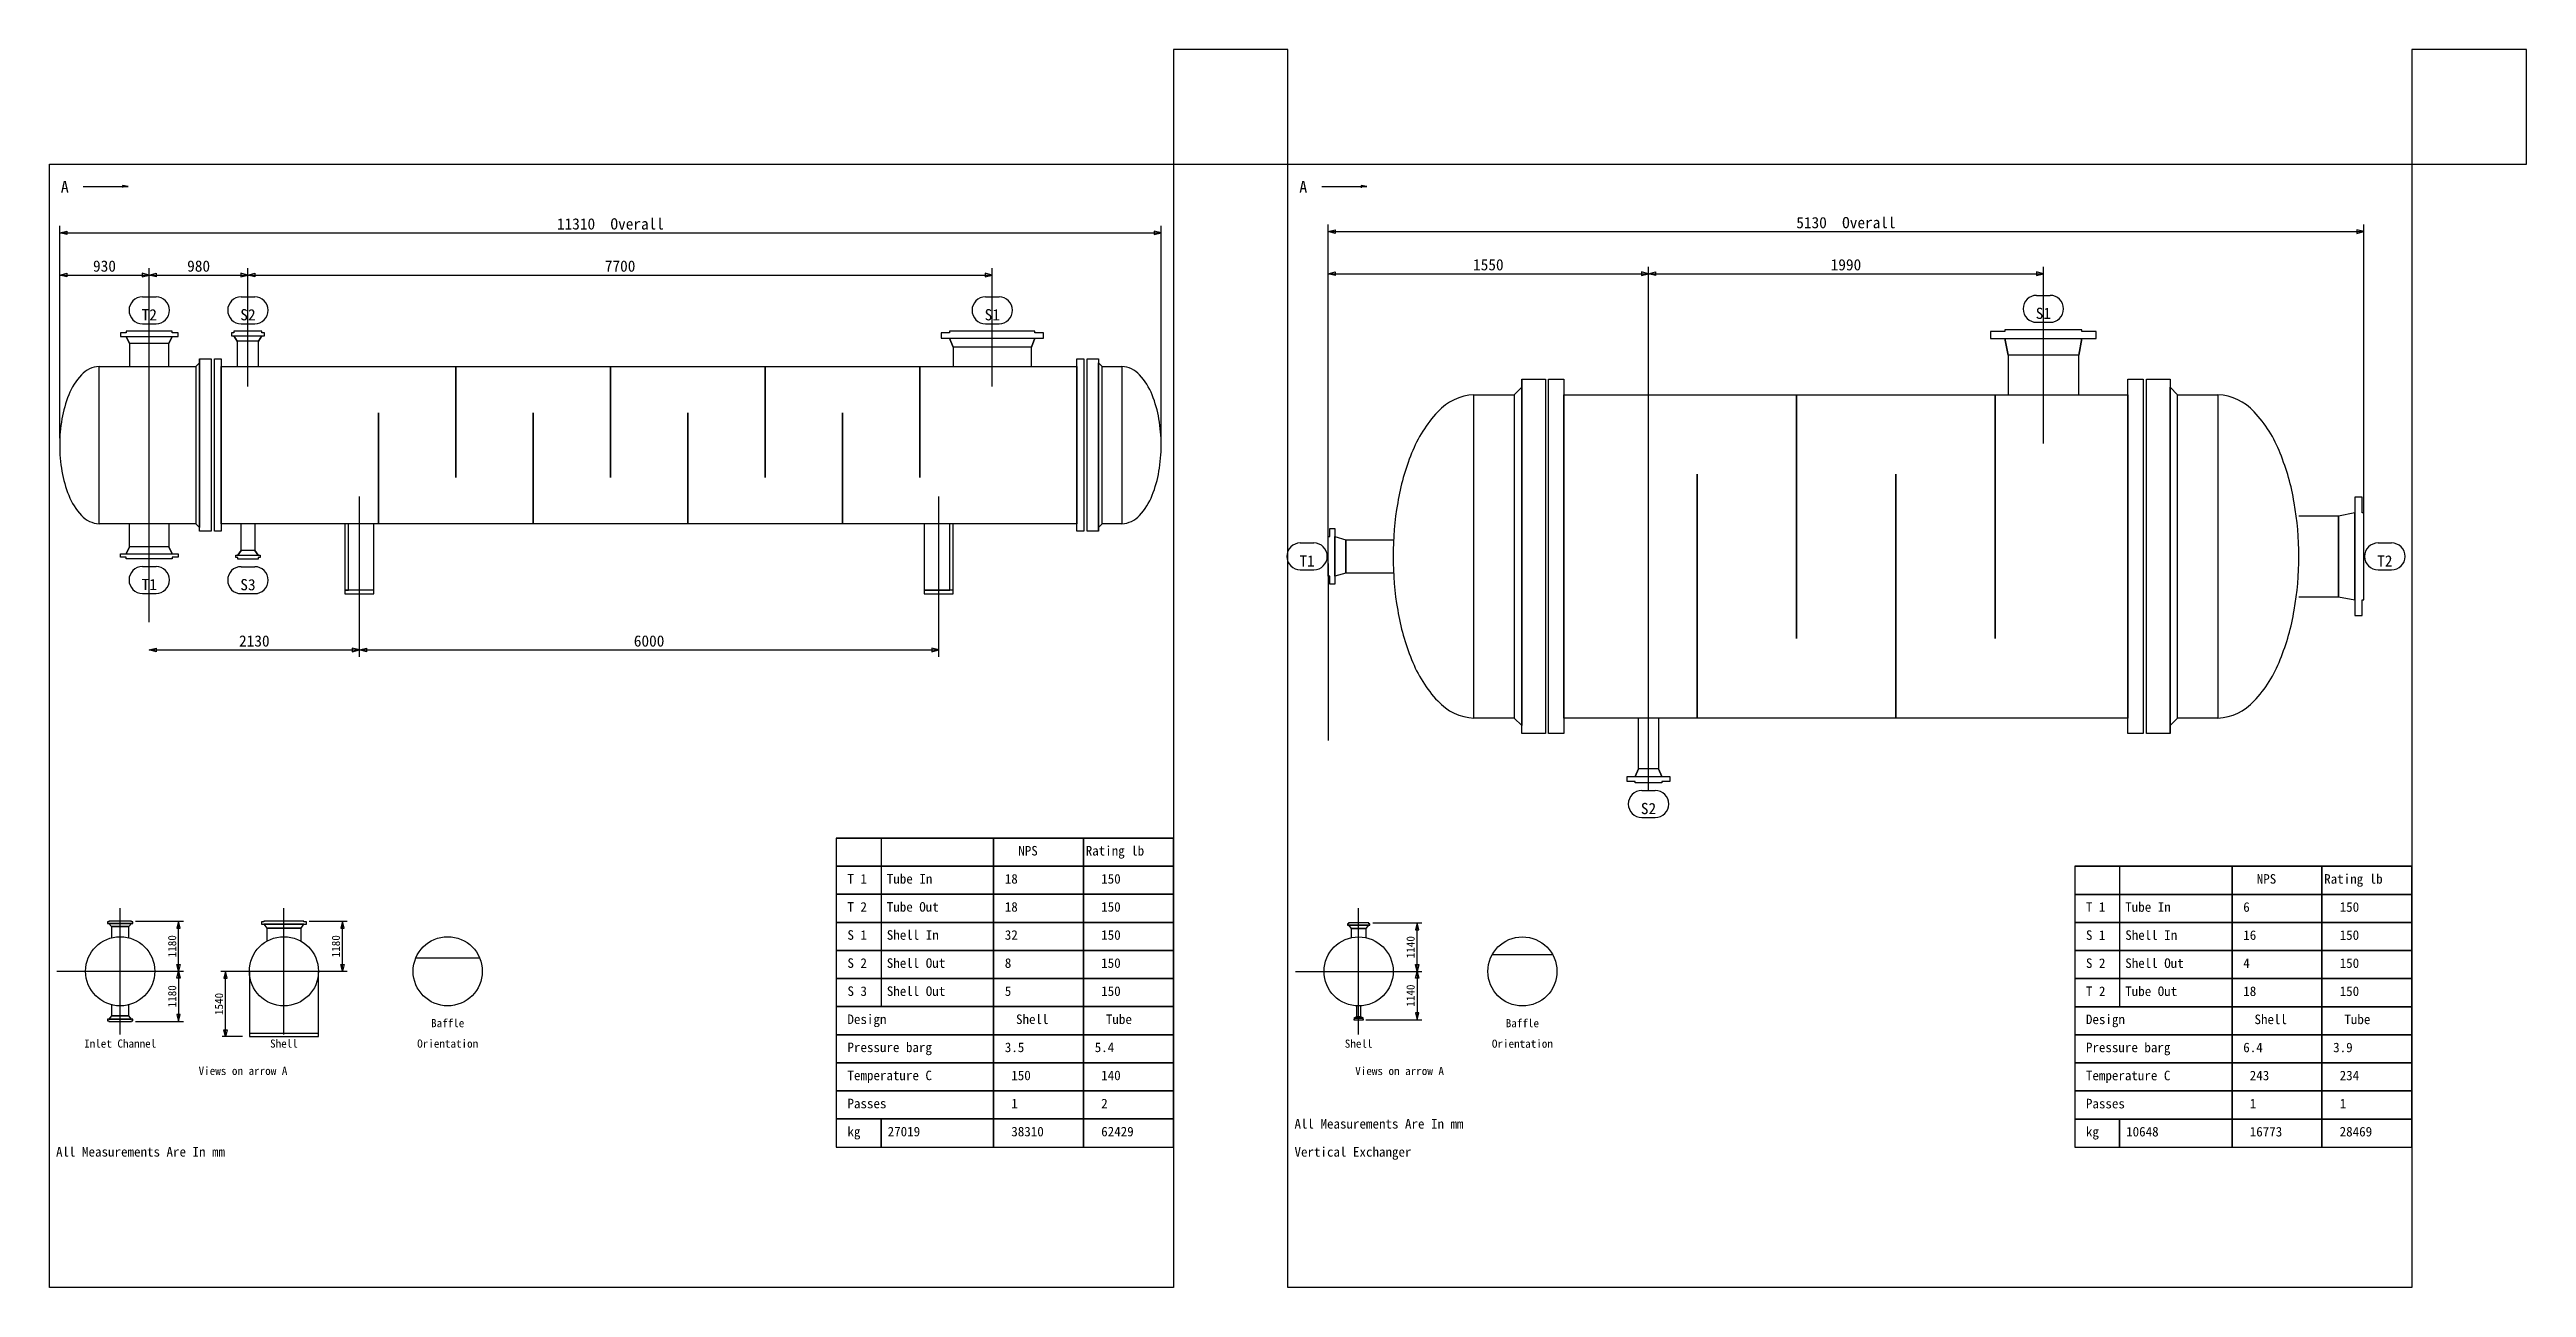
# Model space of a CAD drawing. Header units: millimetres. Extents: x -3006 to 2296, y -71 to 9552.
# Drawn here: x -1926 to 235, y 7492 to 8572 of the extents above; entities that cross this region are included whole.
import ezdxf
from ezdxf.enums import TextEntityAlignment as Align

# ---------------------------------------------------------------- set-up
doc = ezdxf.new("R2010")
doc.units = ezdxf.units.MM
for name, color, linetype in [('1', 7, 'Continuous'), ('11', 7, 'Continuous'), ('12', 7, 'Continuous'), ('2', 7, 'Continuous'), ('7', 7, 'Continuous'), ('8', 7, 'Continuous')]:
    doc.layers.add(name, color=color, linetype=linetype)

msp = doc.modelspace()

# ---------------------------------------------------------------- texts
at = {"layer": '1'}
for p in [(-1915.807, 8457.257), (-835.415, 8457.175)]:
    msp.add_text('A', height=10.294, dxfattribs=at).set_placement(p, align=Align.TOP_LEFT)
for s, height, p in [('11310  Overall', 9.80392, (-1436.3, 8411.907)), ('5130  Overall', 9.80392, (-358.488, 8413.019)), ('930', 9.8039, (-1877.683, 8375.103)), ('980', 9.8039, (-1795.569, 8375.103)), ('7700', 9.8039, (-1427.869, 8375.103)), ('1550', 9.8039, (-670.47, 8376.268)), ('1990', 9.8039, (-358.488, 8376.268)), ('T2', 9.8039, (-1838.607, 8332.617)), ('S2', 9.8039, (-1752.531, 8332.617)), ('S1', 9.8039, (-1103.208, 8332.617)), ('S1', 9.8039, (-186.252, 8333.866)), ('T1', 9.8039, (-828.599, 8117.776)), ('T2', 9.8039, (111.623, 8117.776)), ('T1', 9.8039, (-1838.607, 8097.228)), ('S3', 9.8039, (-1752.531, 8097.059)), ('2130', 9.8039, (-1746.967, 8047.921)), ('6000', 9.8039, (-1402.578, 8047.921)), ('S2', 9.8039, (-530.724, 7901.686))]:
    msp.add_text(s, height=height, dxfattribs=at).set_placement(p, align=Align.BOTTOM_CENTER)
for s, p in [('1180', (-1812.996, 7789.32)), ('1180', (-1670.138, 7789.32)), ('1140', (-732.604, 7788.535)), ('1180', (-1812.996, 7745.641)), ('1540', (-1772.119, 7738.972)), ('1140', (-732.604, 7746.263))]:
    msp.add_text(s, height=7.1132, rotation=90, dxfattribs=at).set_placement(p, align=Align.BOTTOM_CENTER)
for s, height, p in [('Baffle', 7.1132, (-1578.272, 7725.814)), ('Baffle', 7.1132, (-640.737, 7725.732)), ('Inlet Channel', 7.11322, (-1863.986, 7707.957)), ('Shell', 7.1132, (-1721.129, 7707.957)), ('Orientation', 7.11322, (-1578.272, 7707.957)), ('Shell', 7.1132, (-783.594, 7707.875)), ('Orientation', 7.11322, (-640.737, 7707.875)), ('Views on arrow A', 7.11322, (-1756.843, 7684.147)), ('Views on arrow A', 7.11322, (-747.88, 7684.066))]:
    msp.add_text(s, height=height, dxfattribs=at).set_placement(p, align=Align.TOP_CENTER)
at = {"layer": '12'}
for s, height, p in [('NPS', 8.3333, (-1080.513, 7876.864)), ('Rating lb', 8.3333, (-1021.689, 7876.864)), ('T 1', 8.3333, (-1229.532, 7852.355)), ('Tube In', 8.3333, (-1195.219, 7852.355)), ('18', 8.3333, (-1092.277, 7852.355)), (' 150', 8.3333, (-1013.846, 7852.355)), ('NPS', 8.3333, (-0.121, 7852.273)), ('Rating lb', 8.3333, (58.703, 7852.273)), ('T 2', 8.3333, (-1229.532, 7827.845)), ('Tube Out', 8.3333, (-1195.219, 7827.845)), ('18', 8.3333, (-1092.277, 7827.845)), (' 150', 8.3333, (-1013.846, 7827.845)), ('T 1', 8.3333, (-149.14, 7827.763)), ('Tube In', 8.3333, (-114.826, 7827.763)), ('6', 8.333, (-11.885, 7827.763)), (' 150', 8.3333, (66.546, 7827.763)), ('S 1', 8.3333, (-1229.532, 7803.335)), ('Shell In', 8.3333, (-1195.219, 7803.335)), ('32', 8.3333, (-1092.277, 7803.335)), (' 150', 8.3333, (-1013.846, 7803.335)), ('S 1', 8.3333, (-149.14, 7803.253)), ('Shell In', 8.3333, (-114.826, 7803.253)), ('16', 8.3333, (-11.885, 7803.253)), (' 150', 8.3333, (66.546, 7803.253)), ('S 2', 8.3333, (-1229.532, 7778.825)), ('Shell Out', 8.3333, (-1195.219, 7778.825)), ('S 2', 8.3333, (-149.14, 7778.744)), ('Shell Out', 8.3333, (-114.826, 7778.744)), ('8', 8.333, (-1092.277, 7778.825)), (' 150', 8.3333, (-1013.846, 7778.825)), ('4', 8.333, (-11.885, 7778.744)), (' 150', 8.3333, (66.546, 7778.744)), ('S 3', 8.3333, (-1229.532, 7754.315)), ('Shell Out', 8.3333, (-1195.219, 7754.315)), ('5', 8.333, (-1092.277, 7754.315)), (' 150', 8.3333, (-1013.846, 7754.315)), ('T 2', 8.3333, (-149.14, 7754.234)), ('Tube Out', 8.3333, (-114.826, 7754.234)), ('18', 8.3333, (-11.885, 7754.234)), (' 150', 8.3333, (66.546, 7754.234)), ('Design', 8.3333, (-1229.532, 7729.806)), ('Shell', 8.3333, (-1082.473, 7729.806)), ('Tube', 8.3333, (-1004.042, 7729.806)), ('Design', 8.3333, (-149.14, 7729.724)), ('Shell', 8.3333, (-2.081, 7729.724)), ('Tube', 8.3333, (76.35, 7729.724)), ('Pressure barg', 8.33333, (-1229.532, 7705.296)), ('3.5', 8.3333, (-1092.277, 7705.296)), ('5.4', 8.3333, (-1013.846, 7705.296)), ('Pressure barg', 8.33333, (-149.14, 7705.214)), ('6.4', 8.3333, (-11.885, 7705.214)), ('3.9', 8.3333, (66.546, 7705.214)), ('Temperature C', 8.33333, (-1229.532, 7680.786)), (' 150', 8.3333, (-1092.277, 7680.786)), (' 140', 8.3333, (-1013.846, 7680.786)), ('Temperature C', 8.33333, (-149.14, 7680.704)), (' 243', 8.3333, (-11.885, 7680.704)), (' 234', 8.3333, (66.546, 7680.704)), ('Passes', 8.3333, (-1229.532, 7656.276)), (' 1', 8.3333, (-1092.277, 7656.276)), (' 2', 8.3333, (-1013.846, 7656.276)), ('Passes', 8.3333, (-149.14, 7656.195)), (' 1', 8.3333, (-11.885, 7656.195)), (' 1', 8.3333, (66.546, 7656.195)), ('kg', 8.3333, (-1229.532, 7631.766)), (' 27019', 8.3333, (-1200.121, 7631.766)), (' 38310', 8.3333, (-1092.277, 7631.766)), (' 62429', 8.3333, (-1013.846, 7631.766)), (' All Measurements Are In mm', 8.33333, (-845.219, 7638.548)), ('kg', 8.3333, (-149.14, 7631.685)), (' 10648', 8.3333, (-119.728, 7631.685)), (' 16773', 8.3333, (-11.885, 7631.685)), (' 28469', 8.3333, (66.546, 7631.685)), (' All Measurements Are In mm', 8.33333, (-1925.611, 7614.119)), (' Vertical Exchanger', 8.33333, (-845.219, 7614.038))]:
    msp.add_text(s, height=height, dxfattribs=at).set_placement(p, align=Align.TOP_LEFT)

# ---------------------------------------------------------------- linework, layer by layer
at = {"color": 1}
for points in [[(-945.219, 8471.933), (-845.219, 8471.933), (-845.219, 8571.933), (-945.219, 8571.933)], [(135.173, 8471.933), (235.173, 8471.933), (235.173, 8571.933), (135.173, 8571.933)]]:
    msp.add_lwpolyline(points, close=True, dxfattribs=at)
at = {"layer": '1'}
for p, q in [((-1896.199, 8452.355), (-1856.983, 8452.355)), ((-815.807, 8452.273), (-776.591, 8452.273)), ((-1916.759, 8232.815), (-1916.759, 8418.035)), ((-955.841, 8232.815), (-955.841, 8418.035)), ((-810.217, 8135.668), (-810.217, 8419.147)), ((93.241, 8135.668), (93.241, 8419.147)), ((-1838.607, 8072.144), (-1838.607, 8381.231)), ((-1838.607, 8308.016), (-1838.607, 8381.231)), ((-1752.531, 8277.778), (-1752.531, 8381.231)), ((-1103.208, 8277.778), (-1103.208, 8381.231)), ((-810.217, 8290.23), (-810.217, 8382.395)), ((-530.724, 7925.706), (-530.724, 8382.395)), ((-186.252, 8228.082), (-186.252, 8382.395)), ((-1844.489, 8356.147), (-1832.725, 8356.147)), ((-1758.413, 8356.147), (-1746.649, 8356.147)), ((-1109.09, 8356.147), (-1097.325, 8356.147)), ((-192.135, 8357.395), (-180.37, 8357.395)), ((-1844.489, 8332.617), (-1832.725, 8332.617)), ((-1758.413, 8332.617), (-1746.649, 8332.617)), ((-1109.09, 8332.617), (-1097.325, 8332.617)), ((-192.135, 8333.866), (-180.37, 8333.866)), ((-1655.326, 8041.794), (-1655.326, 8181.724)), ((-1149.829, 8041.794), (-1149.829, 8181.724)), ((-834.482, 8141.305), (-822.717, 8141.305)), ((105.741, 8141.305), (117.506, 8141.305)), ((-1844.489, 8120.757), (-1832.725, 8120.757)), ((-1758.413, 8120.589), (-1746.649, 8120.589)), ((-834.482, 8117.776), (-822.717, 8117.776)), ((-810.217, 8123.413), (-810.217, 7968.852)), ((105.741, 8117.776), (117.506, 8117.776)), ((-1844.489, 8097.228), (-1832.725, 8097.228)), ((-1758.413, 8097.059), (-1746.649, 8097.059)), ((-536.606, 7925.216), (-524.841, 7925.216)), ((-536.606, 7901.686), (-524.841, 7901.686)), ((-1863.986, 7712.324), (-1863.986, 7822.638)), ((-1721.129, 7712.324), (-1721.129, 7822.638)), ((-783.594, 7712.242), (-783.594, 7822.556)), ((-1850.546, 7811.16), (-1808.829, 7811.16)), ((-1699.113, 7811.16), (-1665.972, 7811.16)), ((-771.34, 7809.671), (-728.437, 7809.671)), ((-1919.143, 7767.481), (-1808.829, 7767.481)), ((-1776.286, 7767.481), (-1665.972, 7767.481)), ((-838.751, 7767.399), (-728.437, 7767.399)), ((-1850.546, 7723.801), (-1808.829, 7723.801)), ((-777.212, 7725.127), (-728.437, 7725.127)), ((-1757.238, 7710.464), (-1775.096, 7710.464))]:
    msp.add_line(p, q, dxfattribs=at)
for points in [[(-1856.983, 8452.355), (-1861.885, 8453.335), (-1861.885, 8451.374)], [(-776.591, 8452.273), (-781.493, 8453.253), (-781.493, 8451.293)], [(-1916.759, 8411.907), (-1910.604, 8413.425), (-1910.604, 8410.39), (-1916.759, 8411.907), (-955.841, 8411.907), (-961.995, 8413.425), (-961.995, 8410.39), (-955.841, 8411.907)], [(-810.217, 8413.019), (-804.152, 8414.579), (-804.152, 8411.46), (-810.217, 8413.019), (93.241, 8413.019), (87.176, 8414.579), (87.176, 8411.46), (93.241, 8413.019)], [(-1916.759, 8375.066), (-1910.604, 8376.667), (-1910.604, 8373.548), (-1916.759, 8375.066), (-1838.607, 8375.066), (-1844.761, 8376.667), (-1844.761, 8373.548), (-1838.607, 8375.066)], [(-1838.607, 8375.066), (-1832.453, 8376.667), (-1832.453, 8373.548), (-1838.607, 8375.066), (-1752.531, 8375.066), (-1758.685, 8376.667), (-1758.685, 8373.548), (-1752.531, 8375.066)], [(-1752.531, 8375.066), (-1746.377, 8376.667), (-1746.377, 8373.548), (-1752.531, 8375.066), (-1103.208, 8375.066), (-1109.362, 8376.667), (-1109.362, 8373.548), (-1103.208, 8375.066)], [(-810.217, 8376.285), (-804.152, 8377.844), (-804.152, 8374.725), (-810.217, 8376.285), (-530.724, 8376.285), (-536.788, 8377.844), (-536.788, 8374.725), (-530.724, 8376.285)], [(-530.724, 8376.285), (-524.659, 8377.844), (-524.659, 8374.725), (-530.724, 8376.285), (-186.252, 8376.285), (-192.317, 8377.844), (-192.317, 8374.725), (-186.252, 8376.285)], [(-1838.607, 8047.959), (-1832.453, 8049.476), (-1832.453, 8046.357), (-1838.607, 8047.959), (-1655.326, 8047.959), (-1661.481, 8049.476), (-1661.481, 8046.357), (-1655.326, 8047.959)], [(-1655.326, 8047.959), (-1649.172, 8049.476), (-1649.172, 8046.357), (-1655.326, 8047.959), (-1149.829, 8047.959), (-1155.983, 8049.476), (-1155.983, 8046.357), (-1149.829, 8047.959)], [(-1813.008, 7767.481), (-1814.49, 7773.408), (-1811.526, 7773.408), (-1813.008, 7767.481), (-1813.008, 7811.197), (-1814.49, 7805.196), (-1811.526, 7805.196), (-1813.008, 7811.197)], [(-1670.151, 7767.481), (-1671.633, 7773.408), (-1668.669, 7773.408), (-1670.151, 7767.481), (-1670.151, 7811.197), (-1671.633, 7805.196), (-1668.669, 7805.196), (-1670.151, 7811.197)], [(-732.616, 7767.399), (-734.098, 7773.327), (-731.134, 7773.327), (-732.616, 7767.399), (-732.616, 7809.634), (-734.098, 7803.706), (-731.134, 7803.706), (-732.616, 7809.634)], [(-1813.008, 7767.481), (-1811.526, 7761.553), (-1814.49, 7761.553), (-1813.008, 7767.481), (-1813.008, 7723.764), (-1811.526, 7729.766), (-1814.49, 7729.766), (-1813.008, 7723.764)], [(-1772.107, 7710.427), (-1773.589, 7716.428), (-1770.625, 7716.428), (-1772.107, 7710.427), (-1772.107, 7767.481), (-1773.589, 7761.553), (-1770.625, 7761.553), (-1772.107, 7767.481)], [(-732.616, 7767.399), (-731.134, 7761.471), (-734.098, 7761.471), (-732.616, 7767.399), (-732.616, 7725.164), (-731.134, 7731.092), (-734.098, 7731.092), (-732.616, 7725.164)]]:
    msp.add_lwpolyline(points, dxfattribs=at)
for centre, start, end in [((-1844.489, 8344.382), 90, 270), ((-1832.725, 8344.382), 270, 90), ((-1758.413, 8344.382), 90, 270), ((-1746.649, 8344.382), 270, 90), ((-1109.09, 8344.382), 90, 270), ((-1097.325, 8344.382), 270, 90), ((-192.135, 8345.63), 90, 270), ((-180.37, 8345.63), 270, 90), ((-834.482, 8129.541), 90, 270), ((-822.717, 8129.541), 270, 90), ((105.741, 8129.541), 90, 270), ((117.506, 8129.541), 270, 90), ((-1844.489, 8108.993), 90, 270), ((-1832.725, 8108.993), 270, 90), ((-1758.413, 8108.824), 90, 270), ((-1746.649, 8108.824), 270, 90), ((-536.606, 7913.451), 90, 270), ((-524.841, 7913.451), 270, 90)]:
    msp.add_arc(centre, 11.765, start, end, dxfattribs=at)
at = {"layer": '11'}
for points in [[(-1925.611, 8471.933), (-945.219, 8471.933), (-945.219, 7491.541), (-1925.611, 7491.541), (-1925.611, 8471.933)], [(-845.219, 8471.933), (135.173, 8471.933), (135.173, 7491.541), (-845.219, 7491.541), (-845.219, 8471.933)], [(-1239.336, 7883.727), (-945.219, 7883.727), (-1239.336, 7883.727), (-1239.336, 7859.217), (-945.219, 7859.217), (-1239.336, 7859.217), (-1239.336, 7834.708), (-945.219, 7834.708), (-1239.336, 7834.708), (-1239.336, 7810.198), (-945.219, 7810.198), (-1239.336, 7810.198), (-1239.336, 7785.688), (-945.219, 7785.688), (-1239.336, 7785.688), (-1239.336, 7761.178), (-945.219, 7761.178), (-1239.336, 7761.178), (-1239.336, 7736.668), (-945.219, 7736.668), (-1239.336, 7736.668), (-1239.336, 7712.159), (-945.219, 7712.159), (-1239.336, 7712.159), (-1239.336, 7687.649), (-945.219, 7687.649), (-1239.336, 7687.649), (-1239.336, 7663.139), (-945.219, 7663.139), (-1239.336, 7663.139), (-1239.336, 7638.629), (-945.219, 7638.629), (-1239.336, 7638.629), (-1239.336, 7614.119), (-1200.121, 7614.119), (-1200.121, 7638.629), (-1200.121, 7614.119), (-1102.081, 7614.119), (-1102.081, 7883.727), (-1102.081, 7614.119), (-1023.65, 7614.119), (-1023.65, 7883.727), (-1023.65, 7614.119), (-945.219, 7614.119), (-945.219, 7883.727), (-1200.121, 7883.727), (-1200.121, 7736.668)], [(-158.944, 7859.136), (135.174, 7859.136), (-158.944, 7859.136), (-158.944, 7834.626), (135.174, 7834.626), (-158.944, 7834.626), (-158.944, 7810.116), (135.174, 7810.116), (-158.944, 7810.116), (-158.944, 7785.606), (135.174, 7785.606), (-158.944, 7785.606), (-158.944, 7761.097), (135.174, 7761.097), (-158.944, 7761.097), (-158.944, 7736.587), (135.174, 7736.587), (-158.944, 7736.587), (-158.944, 7712.077), (135.174, 7712.077), (-158.944, 7712.077), (-158.944, 7687.567), (135.174, 7687.567), (-158.944, 7687.567), (-158.944, 7663.057), (135.174, 7663.057), (-158.944, 7663.057), (-158.944, 7638.548), (135.174, 7638.548), (-158.944, 7638.548), (-158.944, 7614.038), (-119.728, 7614.038), (-119.728, 7638.548), (-119.728, 7614.038), (-21.689, 7614.038), (-21.689, 7859.136), (-21.689, 7614.038), (56.742, 7614.038), (56.742, 7859.136), (56.742, 7614.038), (135.174, 7614.038), (135.174, 7859.136), (-119.728, 7859.136), (-119.728, 7736.587)]]:
    msp.add_lwpolyline(points, dxfattribs=at)
at = {"layer": '2'}
for p, q in [((-1882.446, 8295.312), (-1882.446, 8295.312)), ((-990.154, 8295.312), (-990.154, 8295.312)), ((-683.033, 8270.587), (-683.033, 8270.587)), ((-33.943, 8270.587), (-33.943, 8270.587)), ((-1882.446, 8158.062), (-1882.446, 8158.062)), ((-990.154, 8158.062), (-990.154, 8158.062)), ((-683.033, 7988.495), (-683.033, 7988.495)), ((-33.943, 7988.495), (-33.943, 7988.495)), ((-1605.436, 7779.336), (-1551.108, 7779.336)), ((-666.404, 7782.218), (-615.069, 7782.218)), ((-1751.286, 7767.481), (-1751.286, 7710.464)), ((-1690.972, 7710.464), (-1690.972, 7767.481)), ((-1751.286, 7713.44), (-1690.972, 7713.44)), ((-1751.286, 7710.464), (-1690.972, 7710.464))]:
    msp.add_line(p, q, dxfattribs=at)
for points in [[(-1821.493, 8295.312), (-1821.493, 8315.377), (-1818.542, 8321.447), (-1813.484, 8321.447), (-1813.484, 8324.566), (-1818.542, 8324.566), (-1818.542, 8326), (-1858.672, 8326), (-1858.672, 8324.566), (-1863.73, 8324.566), (-1863.73, 8321.447), (-1858.672, 8321.447), (-1818.542, 8321.447), (-1821.493, 8315.377), (-1855.721, 8315.377), (-1858.672, 8321.447), (-1855.721, 8315.377), (-1855.721, 8295.312)], [(-1743.257, 8295.312), (-1743.257, 8317.485), (-1740.307, 8322.121), (-1738.115, 8322.121), (-1738.115, 8324.566), (-1740.307, 8324.566), (-1740.307, 8326), (-1764.755, 8326), (-1764.755, 8324.566), (-1766.947, 8324.566), (-1766.947, 8322.121), (-1764.755, 8322.121), (-1740.307, 8322.121), (-1743.257, 8317.485), (-1761.805, 8317.485), (-1764.755, 8322.121), (-1761.805, 8317.485), (-1761.805, 8295.312)], [(-1068.979, 8295.312), (-1068.979, 8312.173), (-1066.029, 8319.929), (-1058.526, 8319.929), (-1058.526, 8324.566), (-1066.029, 8324.566), (-1066.029, 8326), (-1140.387, 8326), (-1140.387, 8324.566), (-1147.89, 8324.566), (-1147.89, 8319.929), (-1140.387, 8319.929), (-1066.029, 8319.929), (-1068.979, 8312.173), (-1137.436, 8312.173), (-1140.387, 8319.929), (-1137.436, 8312.173), (-1137.436, 8295.312)], [(-155.409, 8270.587), (-155.409, 8305.242), (-152.637, 8319.797), (-140.161, 8319.797), (-140.161, 8325.862), (-152.637, 8325.862), (-152.637, 8327.248), (-219.868, 8327.248), (-219.868, 8325.862), (-232.344, 8325.862), (-232.344, 8319.797), (-219.868, 8319.797), (-152.637, 8319.797), (-155.409, 8305.242), (-217.095, 8305.242), (-219.868, 8319.797), (-217.095, 8305.242), (-217.095, 8270.587)], [(-1797.887, 8295.312), (-1794.684, 8298.516), (-1794.684, 8301.888), (-1784.651, 8301.888), (-1784.651, 8151.487), (-1794.684, 8151.487), (-1794.684, 8301.888), (-1794.684, 8154.859), (-1797.887, 8158.062)], [(-1781.701, 8301.888), (-1775.799, 8301.888), (-1775.799, 8151.487), (-1781.701, 8151.487), (-1781.701, 8301.888)], [(-1029.356, 8301.888), (-1023.454, 8301.888), (-1023.454, 8151.487), (-1029.356, 8151.487), (-1029.356, 8301.888)], [(-1007.268, 8158.062), (-1010.471, 8154.859), (-1010.471, 8151.487), (-1020.504, 8151.487), (-1020.504, 8301.888), (-1010.471, 8301.888), (-1010.471, 8151.487), (-1010.471, 8298.516), (-1007.268, 8295.312)], [(-1882.446, 8295.312), (-1797.887, 8295.312), (-1797.887, 8158.062), (-1882.446, 8158.062), (-1882.446, 8295.312)], [(-1775.799, 8295.312), (-1029.356, 8295.312), (-1029.356, 8158.062), (-1775.799, 8158.062), (-1775.799, 8295.312)], [(-1007.268, 8295.312), (-990.154, 8295.312), (-990.154, 8158.062), (-1007.268, 8158.062), (-1007.268, 8295.312)], [(-647.858, 8270.587), (-641.274, 8277.171), (-641.274, 8284.102), (-620.654, 8284.102), (-620.654, 7974.979), (-641.274, 7974.979), (-641.274, 8284.102), (-641.274, 7981.91), (-647.858, 7988.495)], [(-617.881, 8284.102), (-604.539, 8284.102), (-604.539, 7974.979), (-617.881, 7974.979), (-617.881, 8284.102)], [(-112.437, 8284.102), (-99.095, 8284.102), (-99.095, 7974.979), (-112.437, 7974.979), (-112.437, 8284.102)], [(-69.118, 7988.495), (-75.703, 7981.91), (-75.703, 7974.979), (-96.322, 7974.979), (-96.322, 8284.102), (-75.703, 8284.102), (-75.703, 7974.979), (-75.703, 8277.171), (-69.118, 8270.587)], [(-683.033, 8270.587), (-647.858, 8270.587), (-647.858, 7988.495), (-683.033, 7988.495), (-683.033, 8270.587)], [(-604.539, 8270.587), (-112.437, 8270.587), (-112.437, 7988.495), (-604.539, 7988.495), (-604.539, 8270.587)], [(-69.118, 8270.587), (-33.943, 8270.587), (-33.943, 7988.495), (-69.118, 7988.495), (-69.118, 8270.587)], [(36.58, 8094.366), (71.235, 8094.366), (85.443, 8091.593), (85.443, 8077.905), (91.855, 8077.905), (91.855, 8091.593), (93.241, 8091.593), (93.241, 8167.488), (91.855, 8167.488), (91.855, 8181.177), (85.443, 8181.177), (85.443, 8167.488), (85.443, 8091.593), (85.443, 8167.488), (71.235, 8164.716), (71.235, 8094.366), (71.235, 8164.716), (36.58, 8164.716)], [(-1821.493, 8158.062), (-1821.493, 8137.998), (-1818.542, 8131.928), (-1813.484, 8131.928), (-1813.484, 8128.808), (-1818.542, 8128.808), (-1818.542, 8127.375), (-1858.672, 8127.375), (-1858.672, 8128.808), (-1863.73, 8128.808), (-1863.73, 8131.928), (-1858.672, 8131.928), (-1818.542, 8131.928), (-1821.493, 8137.998), (-1855.721, 8137.998), (-1858.672, 8131.928), (-1855.721, 8137.998), (-1855.721, 8158.062)], [(-1746.63, 8158.062), (-1746.63, 8134.794), (-1743.679, 8130.747), (-1741.824, 8130.747), (-1741.824, 8128.724), (-1743.679, 8128.724), (-1743.679, 8127.206), (-1761.383, 8127.206), (-1761.383, 8128.724), (-1763.238, 8128.724), (-1763.238, 8130.747), (-1761.383, 8130.747), (-1743.679, 8130.747), (-1746.63, 8134.794), (-1758.432, 8134.794), (-1761.383, 8130.747), (-1758.432, 8134.794), (-1758.432, 8158.062)], [(-1642.68, 8096.941), (-1642.68, 8158.062), (-1667.972, 8158.062), (-1667.972, 8096.941), (-1642.68, 8096.941), (-1642.68, 8099.976), (-1667.972, 8099.976), (-1664.937, 8099.976), (-1664.937, 8158.062)], [(-1137.183, 8096.941), (-1137.183, 8158.062), (-1162.475, 8158.062), (-1162.475, 8096.941), (-1137.183, 8096.941), (-1137.183, 8099.976), (-1162.475, 8099.976), (-1140.218, 8099.976), (-1140.218, 8158.062)], [(-753.556, 8114.986), (-794.795, 8114.986), (-804.499, 8112.213), (-804.499, 8105.282), (-808.831, 8105.282), (-808.831, 8112.213), (-810.217, 8112.213), (-810.217, 8146.868), (-808.831, 8146.868), (-808.831, 8153.799), (-804.499, 8153.799), (-804.499, 8146.868), (-804.499, 8112.213), (-804.499, 8146.868), (-794.795, 8144.096), (-794.795, 8114.986), (-794.795, 8144.096), (-753.556, 8144.096)], [(-521.887, 7988.495), (-521.887, 7944.136), (-519.114, 7937.378), (-512.01, 7937.378), (-512.01, 7933.22), (-519.114, 7933.22), (-519.114, 7931.834), (-542.333, 7931.834), (-542.333, 7933.22), (-549.438, 7933.22), (-549.438, 7937.378), (-542.333, 7937.378), (-519.114, 7937.378), (-521.887, 7944.136), (-539.561, 7944.136), (-542.333, 7937.378), (-539.561, 7944.136), (-539.561, 7988.495)], [(-1856.428, 7796.674), (-1856.428, 7806.455), (-1854.057, 7809.197), (-1852.946, 7809.197), (-1852.946, 7810.605), (-1854.057, 7810.605), (-1854.057, 7811.197), (-1873.915, 7811.197), (-1873.915, 7810.605), (-1875.026, 7810.605), (-1875.026, 7809.197), (-1873.915, 7809.197), (-1854.057, 7809.197), (-1873.915, 7809.197), (-1871.544, 7806.455), (-1856.428, 7806.455), (-1871.544, 7806.455), (-1871.544, 7796.674)], [(-1706.087, 7793.637), (-1706.087, 7805.047), (-1703.716, 7808.53), (-1701.493, 7808.53), (-1701.493, 7810.605), (-1703.716, 7810.605), (-1703.716, 7811.197), (-1738.541, 7811.197), (-1738.541, 7810.605), (-1740.764, 7810.605), (-1740.764, 7808.53), (-1738.541, 7808.53), (-1703.716, 7808.53), (-1738.541, 7808.53), (-1736.17, 7805.047), (-1706.087, 7805.047), (-1736.17, 7805.047), (-1736.17, 7793.637)], [(-776.999, 7796.815), (-776.999, 7804.966), (-774.628, 7807.781), (-773.739, 7807.781), (-773.739, 7809.041), (-774.628, 7809.041), (-774.628, 7809.634), (-792.56, 7809.634), (-792.56, 7809.041), (-793.449, 7809.041), (-793.449, 7807.781), (-792.56, 7807.781), (-774.628, 7807.781), (-792.56, 7807.781), (-790.189, 7804.966), (-776.999, 7804.966), (-790.189, 7804.966), (-790.189, 7796.815)], [(-1871.544, 7738.287), (-1871.544, 7728.506), (-1873.915, 7725.765), (-1875.026, 7725.765), (-1875.026, 7724.357), (-1873.915, 7724.357), (-1873.915, 7723.764), (-1854.057, 7723.764), (-1854.057, 7724.357), (-1852.946, 7724.357), (-1852.946, 7725.765), (-1854.057, 7725.765), (-1873.915, 7725.765), (-1854.057, 7725.765), (-1856.428, 7728.506), (-1871.544, 7728.506), (-1856.428, 7728.506), (-1856.428, 7738.287)], [(-785.446, 7737.316), (-785.446, 7727.758), (-787.817, 7726.646), (-787.595, 7726.646), (-787.595, 7725.757), (-787.817, 7725.757), (-787.817, 7725.164), (-779.296, 7725.164), (-779.296, 7725.757), (-779.593, 7725.757), (-779.593, 7726.646), (-779.296, 7726.646), (-787.817, 7726.646), (-779.296, 7726.646), (-781.667, 7727.758), (-785.446, 7727.758), (-781.667, 7727.758), (-781.667, 7737.316)]]:
    msp.add_lwpolyline(points, dxfattribs=at)
for points in [[(-1882.446, 8295.312, 0.1989124), (-1897.791, 8288.067, 0.09849141), (-1908.869, 8270.467, 0.05459569), (-1914.805, 8249.511, 0.04366094), (-1916.759, 8226.687, 0.04366094), (-1914.805, 8203.864, 0.05459569), (-1908.869, 8182.908, 0.09849141), (-1897.791, 8165.307, 0.1989124), (-1882.446, 8158.062, 0.1989124)], [(-990.154, 8158.062, 0.1989124), (-974.809, 8165.307, 0.09849141), (-963.73, 8182.908, 0.05459569), (-957.794, 8203.864, 0.04366094), (-955.841, 8226.687, 0.04366094), (-957.794, 8249.511, 0.05459569), (-963.73, 8270.467, 0.09849141), (-974.809, 8288.067, 0.1989124), (-990.154, 8295.312, 0.1989124)], [(-683.033, 8270.587, 0.1989124), (-714.572, 8255.696, 0.09849141), (-737.341, 8219.521, 0.05459569), (-749.541, 8176.45, 0.04366094), (-753.556, 8129.541, 0.04366094), (-749.541, 8082.632, 0.05459569), (-737.341, 8039.56, 0.09849141), (-714.572, 8003.385, 0.1989124), (-683.033, 7988.495, 0.1989124)], [(-33.943, 7988.495, 0.1989124), (-2.404, 8003.385, 0.09849141), (20.365, 8039.56, 0.05459569), (32.565, 8082.632, 0.04366094), (36.58, 8129.541, 0.04366094), (32.565, 8176.45, 0.05459569), (20.365, 8219.521, 0.09849141), (-2.404, 8255.696, 0.1989124), (-33.943, 8270.587, 0.1989124)]]:
    msp.add_lwpolyline(points, format="xyb", dxfattribs=at)
for centre in [(-1863.986, 7767.481), (-1721.129, 7767.481), (-1578.272, 7767.481), (-783.594, 7767.399), (-640.737, 7767.399)]:
    msp.add_circle(centre, 30.157, dxfattribs=at)
at = {"layer": '7'}
for points in [[(-1638.634, 8158.062), (-1638.634, 8158.062), (-1638.634, 8254.845), (-1638.634, 8254.845), (-1638.634, 8158.062)], [(-1503.745, 8158.062), (-1503.745, 8158.062), (-1503.745, 8254.845), (-1503.745, 8254.845), (-1503.745, 8158.062)], [(-1368.855, 8158.062), (-1368.855, 8158.062), (-1368.855, 8254.845), (-1368.855, 8254.845), (-1368.855, 8158.062)], [(-1233.966, 8158.062), (-1233.966, 8158.062), (-1233.966, 8254.845), (-1233.966, 8254.845), (-1233.966, 8158.062)], [(-488.271, 7988.495), (-488.271, 7988.495), (-488.271, 8201.277), (-488.271, 8201.277), (-488.271, 7988.495)], [(-314.996, 7988.495), (-314.996, 7988.495), (-314.996, 8201.277), (-314.996, 8201.277), (-314.996, 7988.495)]]:
    msp.add_lwpolyline(points, dxfattribs=at)
at = {"layer": '8'}
for points in [[(-1571.189, 8198.529), (-1571.189, 8198.529), (-1571.189, 8295.312), (-1571.189, 8295.312), (-1571.189, 8198.529)], [(-1436.3, 8198.529), (-1436.3, 8198.529), (-1436.3, 8295.312), (-1436.3, 8295.312), (-1436.3, 8198.529)], [(-1301.411, 8198.529), (-1301.411, 8198.529), (-1301.411, 8295.312), (-1301.411, 8295.312), (-1301.411, 8198.529)], [(-1166.521, 8198.529), (-1166.521, 8198.529), (-1166.521, 8295.312), (-1166.521, 8295.312), (-1166.521, 8198.529)], [(-401.634, 8057.805), (-401.634, 8057.805), (-401.634, 8270.587), (-401.634, 8270.587), (-401.634, 8057.805)], [(-228.358, 8057.805), (-228.358, 8057.805), (-228.358, 8270.587), (-228.358, 8270.587), (-228.358, 8057.805)]]:
    msp.add_lwpolyline(points, dxfattribs=at)

msp.set_redraw_order([(e.dxf.handle, doc.entitydb.next_handle()) for e in msp.query("TEXT MTEXT ATTDEF DIMENSION ARC_DIMENSION")])  # texts and dimensions are drawn at this point

doc.saveas('drawing.dxf')
